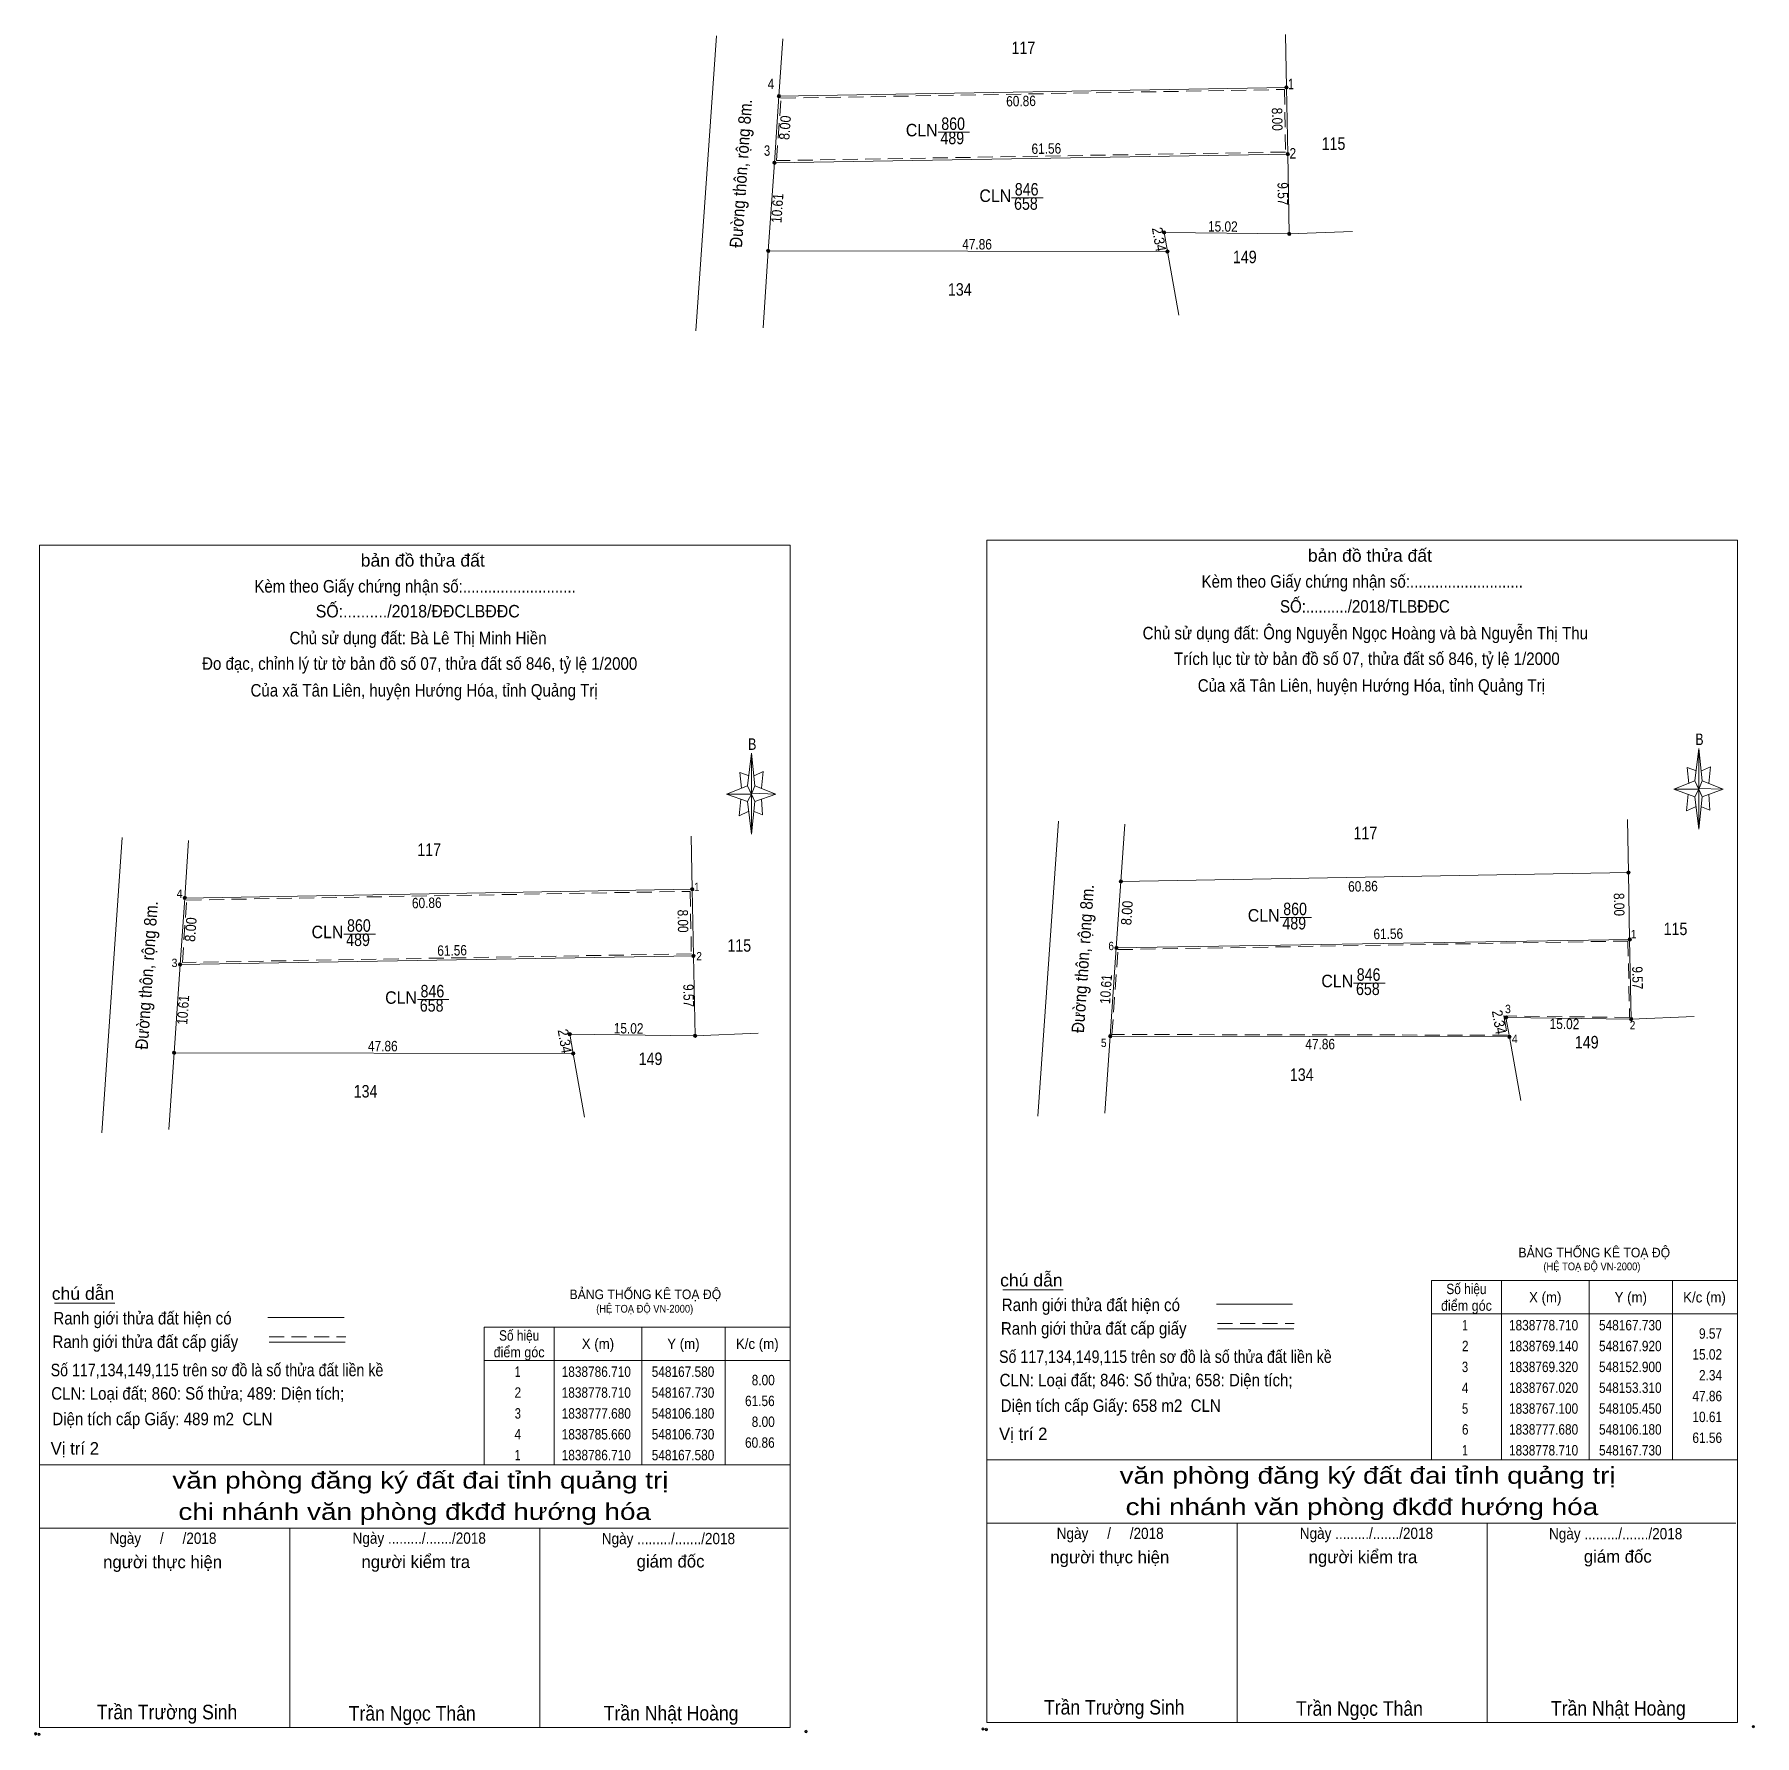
# Model space of a CAD drawing. Header units: metres. Extents: x 547898 to 549050, y 1838589 to 1839130.
# Drawn here: x 548017.5 to 548223.7, y 1838589 to 1838793.1 of the extents above; entities that cross this region are included whole.
import ezdxf
from ezdxf.enums import TextEntityAlignment as Align

# ---------------------------------------------------------------- set-up
doc = ezdxf.new("R2010")
doc.units = ezdxf.units.M
doc.header["$LTSCALE"] = 0.6
doc.header["$PDMODE"] = 32
doc.header["$PDSIZE"] = 0.3
doc.linetypes.add('MEDIUM_DASHED', pattern=[4.5, 3, -1.5])
for name, color, linetype, lineweight in [('1', 7, 'Continuous', 13), ('10', 7, 'Continuous', 13), ('17', 7, 'Continuous', 13), ('2', 7, 'Continuous', 13), ('23', 7, 'Continuous', 13), ('63', 7, 'Continuous', 13)]:
    doc.layers.add(name, color=color, linetype=linetype, lineweight=lineweight)

msp = doc.modelspace()

# ---------------------------------------------------------------- texts
at = {"layer": '1', "width": 0.85}
for s, p in [('860', (548127.615, 1838781.61)), ('489', (548127.515, 1838779.9)), ('846', (548136.43, 1838773.74)), ('658', (548136.34, 1838772.03)), ('860', (548168.615, 1838687.43)), ('860', (548056.365, 1838685.44)), ('489', (548168.515, 1838685.72)), ('489', (548056.265, 1838683.73)), ('846', (548177.43, 1838679.56)), ('846', (548065.18, 1838677.57)), ('658', (548177.34, 1838677.85)), ('658', (548065.09, 1838675.86))]:
    msp.add_text(s, height=1.5, dxfattribs=at).set_placement(p, align=Align.CENTER)
at = {"layer": '17'}
for s, width, p in [('117', 0.85, (548136.04, 1838790.71)), ('CLN', 0.95, (548123.85, 1838780.84)), ('115', 0.85, (548173.225, 1838779.22)), ('CLN', 0.95, (548132.67, 1838772.97)), ('149', 0.85, (548162.585, 1838765.63)), ('134', 0.85, (548128.415, 1838761.73)), ('117', 0.85, (548177.04, 1838696.53)), ('117', 0.85, (548064.79, 1838694.54)), ('CLN', 0.95, (548164.85, 1838686.66)), ('CLN', 0.95, (548052.6, 1838684.67)), ('115', 0.85, (548214.225, 1838685.04)), ('115', 0.85, (548101.975, 1838683.05)), ('CLN', 0.95, (548173.67, 1838678.79)), ('CLN', 0.95, (548061.42, 1838676.8)), ('149', 0.85, (548203.585, 1838671.45)), ('149', 0.85, (548091.335, 1838669.46)), ('134', 0.85, (548169.415, 1838667.55)), ('134', 0.85, (548057.165, 1838665.56))]:
    msp.add_text(s, height=1.5, dxfattribs=dict(at, width=width)).set_placement(p, align=Align.CENTER)
at = {"layer": '17', "width": 0.9}
for p in [(548102.9097, 1838776.3432), (548143.9097, 1838682.1632), (548031.6597, 1838680.1732)]:
    msp.add_text('Đường thôn, rộng 8m.', height=1.5, rotation=86.04, dxfattribs=at).set_placement(p, align=Align.CENTER)
at = {"layer": '2'}
for s, height, width, p in [('bản đồ thửa đất', 1.5, 1.05, (548177.59, 1838729.82)), ('bản đồ thửa đất', 1.5, 1.05, (548064.02, 1838729.24)), ('Kèm theo Giấy chứng nhận số:...........................', 1.5, 0.9, (548063.1, 1838726.13)), ('Kèm theo Giấy chứng nhận số:...........................', 1.5, 0.9, (548176.67, 1838726.71)), ('SỐ:........../2018/ĐĐCLBĐĐC', 1.5, 0.95, (548063.42, 1838723.14)), ('SỐ:........../2018/TLBĐĐC', 1.5, 0.9, (548176.985, 1838723.72)), ('Chủ sử dụng đất: Bà Lê Thị Minh Hiền', 1.5, 0.9, (548063.46, 1838719.93)), ('Chủ sử dụng đất: Ông Nguyễn Ngọc Hoàng và bà Nguyễn Thị Thu', 1.5, 0.9, (548177.03, 1838720.51)), ('Trích lục từ tờ bản đồ số 07, thửa đất số 846, tỷ lệ 1/2000 ', 1.5, 0.9, (548177.47, 1838717.44)), ('Đo đạc, chỉnh lý từ tờ bản đồ số 07, thửa đất số 846, tỷ lệ 1/2000 ', 1.5, 0.9, (548063.905, 1838716.86)), ('Của xã Tân Liên, huyện Hướng Hóa, tỉnh Quảng Trị', 1.5, 0.9, (548064.19, 1838713.65)), ('Của xã Tân Liên, huyện Hướng Hóa, tỉnh Quảng Trị', 1.5, 0.9, (548177.76, 1838714.23)), ('B', 1.378, 0.8, (548103.53, 1838707.26)), ('B', 1.378, 0.8, (548217.1, 1838707.84)), ('văn phòng đăng ký đất đai tỉnh quảng trị', 2, 1.25, (548063.745, 1838618.66)), ('văn phòng đăng ký đất đai tỉnh quảng trị', 2, 1.25, (548177.315, 1838619.24)), ('chi nhánh văn phòng đkđđ hướng hóa', 2, 1.25, (548063.055, 1838614.9)), ('chi nhánh văn phòng đkđđ hướng hóa', 2, 1.25, (548176.625, 1838615.48)), ('Ngày     /     /2018', 1.35, 0.9, (548146.445, 1838612.61)), ('Ngày ........./......./2018', 1.35, 0.9, (548177.17, 1838612.62)), ('Ngày ........./......./2018', 1.35, 0.9, (548207.05, 1838612.57)), ('Ngày     /     /2018', 1.35, 0.9, (548032.875, 1838612.03)), ('Ngày ........./......./2018', 1.35, 0.9, (548063.6, 1838612.04)), ('Ngày ........./......./2018', 1.35, 0.9, (548093.48, 1838611.99)), ('Trần Trường Sinh', 1.75, 0.9, (548146.93, 1838591.56)), ('Trần Ngọc Thân', 1.75, 0.9, (548176.33, 1838591.41)), ('Trần Nhật Hoàng', 1.75, 0.9, (548207.37, 1838591.43)), ('Trần Trường Sinh', 1.75, 0.9, (548033.36, 1838590.98)), ('Trần Ngọc Thân', 1.75, 0.9, (548062.76, 1838590.83)), ('Trần Nhật Hoàng', 1.75, 0.9, (548093.8, 1838590.85))]:
    msp.add_text(s, height=height, dxfattribs=dict(at, width=width)).set_placement(p, align=Align.CENTER)
for s, height, width, p in [('BẢNG THỐNG KÊ TOẠ ĐỘ ', 1.15, 0.95, (548195.4, 1838646.39)), ('chú dẫn', 1.5, 1.05, (548133.25, 1838642.9)), ('(HỆ TOẠ ĐỘ VN-2000)', 0.93, 0.9, (548198.39, 1838644.84)), ('chú dẫn', 1.5, 1.05, (548019.54, 1838641.3)), ('BẢNG THỐNG KÊ TOẠ ĐỘ ', 1.15, 0.95, (548081.62, 1838641.38)), ('(HỆ TOẠ ĐỘ VN-2000)', 0.93, 0.9, (548084.82, 1838639.76)), ('Ranh giới thửa đất hiện có ', 1.5, 0.9, (548133.45, 1838639.94)), ('Ranh giới thửa đất hiện có ', 1.5, 0.9, (548019.74, 1838638.34)), ('Ranh giới thửa đất cấp giấy', 1.5, 0.9, (548133.34, 1838637.12)), ('Ranh giới thửa đất cấp giấy', 1.5, 0.9, (548019.63, 1838635.52)), ('Số 117,134,149,115 trên sơ đồ là số thửa đất liền kề', 1.5, 0.85, (548133.12, 1838633.73)), ('Số 117,134,149,115 trên sơ đồ là số thửa đất liền kề', 1.5, 0.85, (548019.41, 1838632.13)), ('CLN: Loại đất; 846: Số thửa; 658: Diện tích;', 1.5, 0.9, (548133.19, 1838630.92)), ('CLN: Loại đất; 860: Số thửa; 489: Diện tích;', 1.5, 0.9, (548019.48, 1838629.32)), ('Diện tích cấp Giấy: 658 m2  CLN', 1.5, 0.9, (548133.32, 1838627.86)), ('Diện tích cấp Giấy: 489 m2  CLN', 1.5, 0.9, (548019.61, 1838626.26))]:
    msp.add_text(s, height=height, dxfattribs=dict(at, width=width)).set_placement(p)
for p in [(548133.12, 1838624.47), (548019.41, 1838622.73)]:
    msp.add_text('Vị trí 2', height=1.5, dxfattribs=at).set_placement(p)
for s, p in [('người thực hiện', (548032.83, 1838609.11)), ('người kiểm tra', (548063.185, 1838609.13)), ('giám đốc', (548093.735, 1838609.19)), ('người thực hiện', (548146.4, 1838609.69)), ('người kiểm tra', (548176.755, 1838609.71)), ('giám đốc', (548207.305, 1838609.77))]:
    msp.add_text(s, height=1.5, dxfattribs=at).set_placement(p, align=Align.CENTER)
at = {"layer": '63'}
for s, height, width, p in [(' 4', 1.25, 0.85, (548106.17, 1838786.52)), (' 1', 1.25, 0.75, (548168.47, 1838786.49)), (' 3', 1.25, 0.8, (548105.68, 1838778.51)), (' 2', 1.25, 0.85, (548168.74, 1838778.18)), (' 4', 1, 0.95, (548035.22, 1838689.51)), (' 1', 1, 0.9, (548097.22, 1838690.32)), (' 6', 1, 0.9, (548146.9, 1838683.24)), (' 1', 1, 0.9, (548209.54, 1838684.67)), (' 3', 1, 0.95, (548034.61, 1838681.21)), (' 2', 1, 0.9, (548097.49, 1838682.01)), (' 3', 1, 0.95, (548194.49, 1838675.68)), (' 2', 1, 0.9, (548209.41, 1838673.74)), (' 5', 1, 0.9, (548146.01, 1838671.62)), (' 4', 1, 0.95, (548195.31, 1838672.09)), ('9.57', 1.25, 0.85, (548219.81, 1838636.63)), ('15.02', 1.25, 0.85, (548219.81, 1838634.13)), ('8.00', 1.25, 0.85, (548106.23, 1838631.05)), ('2.34', 1.25, 0.85, (548219.81, 1838631.63)), ('47.86', 1.25, 0.85, (548219.81, 1838629.13)), ('61.56', 1.25, 0.85, (548106.22, 1838628.55)), ('8.00', 1.25, 0.85, (548106.23, 1838626.05)), ('10.61', 1.25, 0.85, (548219.81, 1838626.63)), ('60.86', 1.25, 0.85, (548106.22, 1838623.55)), ('61.56', 1.25, 0.85, (548219.81, 1838624.13))]:
    msp.add_text(s, height=height, dxfattribs=dict(at, width=width)).set_placement(p, align=Align.RIGHT)
for s, rotation, width, p in [('60.86', 0.989, 0.85, (548135.7642, 1838784.4515)), ('8.00', 86.055, 0.9, (548108.0698, 1838781.837)), ('8.00', 271.074, 0.85, (548165.8466, 1838782.8817)), ('61.56', 0.959, 0.85, (548138.7995, 1838778.7504)), ('9.57', 271.137, 0.85, (548166.5276, 1838773.9374)), ('10.61', 86.053, 0.85, (548107.1533, 1838772.197)), ('15.02', 359.313, 0.85, (548159.9475, 1838769.4082)), ('47.86', 359.904, 0.85, (548130.484, 1838767.277)), ('2.34', 280.107, 0.9, (548151.6957, 1838768.3797)), ('60.86', 0.989, 0.85, (548176.7642, 1838690.2715)), ('8.00', 271.074, 0.85, (548206.8466, 1838688.7017)), ('60.86', 0.989, 0.85, (548064.5142, 1838688.2815)), ('8.00', 271.074, 0.85, (548094.5966, 1838686.7117)), ('8.00', 86.055, 0.9, (548149.0698, 1838687.657)), ('8.00', 86.055, 0.9, (548036.8198, 1838685.667)), ('61.56', 0.959, 0.85, (548179.7995, 1838684.5704)), ('61.56', 0.959, 0.85, (548067.5495, 1838682.5804)), ('10.61', 86.053, 0.85, (548146.5533, 1838678.517)), ('9.57', 271.137, 0.85, (548209.0476, 1838679.8974)), ('10.61', 86.053, 0.85, (548035.9033, 1838676.027)), ('9.57', 271.137, 0.85, (548095.2776, 1838677.7674)), ('2.34', 280.107, 0.9, (548192.4557, 1838674.4897)), ('2.34', 280.107, 0.9, (548080.4457, 1838672.2097)), ('15.02', 359.313, 0.85, (548088.6975, 1838673.2382)), ('15.02', 359.313, 0.85, (548200.9075, 1838673.7682)), ('47.86', 359.904, 0.85, (548059.234, 1838671.107)), ('47.86', 359.904, 0.85, (548171.624, 1838671.347))]:
    msp.add_text(s, height=1.25, rotation=rotation, dxfattribs=dict(at, width=width)).set_placement(p, align=Align.CENTER)
for s, width, p in [('Số hiệu', 0.85, (548189.16, 1838641.98)), ('điểm góc', 0.9, (548189.16, 1838639.98)), ('X (m)', 0.95, (548198.61, 1838640.98)), ('Y (m)', 0.95, (548208.865, 1838640.98)), ('K/c (m)', 0.95, (548217.705, 1838640.98)), (' 1', 0.75, (548188.81, 1838637.63)), ('1838778.710', 0.85, (548198.41, 1838637.63)), ('548167.730', 0.85, (548208.81, 1838637.63)), ('Số hiệu', 0.85, (548075.585, 1838636.4)), ('X (m)', 0.95, (548085.03, 1838635.4)), ('Y (m)', 0.95, (548095.275, 1838635.4)), ('K/c (m)', 0.95, (548104.135, 1838635.4)), (' 2', 0.85, (548188.815, 1838635.13)), ('1838769.140', 0.85, (548198.41, 1838635.13)), ('548167.920', 0.85, (548208.81, 1838635.13)), ('điểm góc', 0.9, (548075.575, 1838634.4)), (' 1', 0.75, (548075.225, 1838632.05)), ('1838786.710', 0.85, (548084.83, 1838632.05)), ('548167.580', 0.85, (548095.23, 1838632.05)), (' 3', 0.8, (548188.805, 1838632.63)), ('1838769.320', 0.85, (548198.41, 1838632.63)), ('548152.900', 0.85, (548208.81, 1838632.63)), (' 2', 0.85, (548075.225, 1838629.55)), ('1838778.710', 0.85, (548084.83, 1838629.55)), ('548167.730', 0.85, (548095.23, 1838629.55)), (' 4', 0.85, (548188.81, 1838630.13)), ('1838767.020', 0.85, (548198.41, 1838630.13)), ('548153.310', 0.85, (548208.81, 1838630.13)), (' 3', 0.8, (548075.235, 1838627.05)), ('1838777.680', 0.85, (548084.83, 1838627.05)), ('548106.180', 0.85, (548095.23, 1838627.05)), (' 5', 0.8, (548188.815, 1838627.63)), ('1838767.100', 0.85, (548198.41, 1838627.63)), ('548105.450', 0.85, (548208.81, 1838627.63)), (' 6', 0.85, (548188.815, 1838625.13)), ('1838777.680', 0.85, (548198.41, 1838625.13)), ('548106.180', 0.85, (548208.81, 1838625.13)), (' 4', 0.85, (548075.225, 1838624.55)), ('1838785.660', 0.85, (548084.83, 1838624.55)), ('548106.730', 0.85, (548095.23, 1838624.55)), (' 1', 0.75, (548188.81, 1838622.63)), ('1838778.710', 0.85, (548198.41, 1838622.63)), ('548167.730', 0.85, (548208.81, 1838622.63)), (' 1', 0.75, (548075.225, 1838622.05)), ('1838786.710', 0.85, (548084.83, 1838622.05)), ('548167.580', 0.85, (548095.23, 1838622.05))]:
    msp.add_text(s, height=1.25, dxfattribs=dict(at, width=width)).set_placement(p, align=Align.CENTER)

# ---------------------------------------------------------------- hatches: boundary and pattern name
at = {"layer": '63'}
for points in [[(548167.78, 1838786.71, 1), (548167.38, 1838786.71, 1)], [(548106.93, 1838785.66, 1), (548106.53, 1838785.66, 1)], [(548167.93, 1838778.71, 1), (548167.53, 1838778.71, 1)], [(548106.38, 1838777.68, 1), (548105.98, 1838777.68, 1)], [(548153.1, 1838769.32, 1), (548152.7, 1838769.32, 1)], [(548168.12, 1838769.14, 1), (548167.72, 1838769.14, 1)], [(548105.65, 1838767.1, 1), (548105.25, 1838767.1, 1)], [(548153.51, 1838767.02, 1), (548153.11, 1838767.02, 1)], [(548208.7843, 1838692.5304, 1), (548208.3843, 1838692.5304, 1)], [(548096.532, 1838690.5442, 1), (548096.132, 1838690.5442, 1)], [(548147.9343, 1838691.4804, 1), (548147.5343, 1838691.4804, 1)], [(548035.682, 1838689.4942, 1), (548035.282, 1838689.4942, 1)], [(548147.3843, 1838683.5004, 1), (548146.9843, 1838683.5004, 1)], [(548208.9343, 1838684.5304, 1), (548208.5343, 1838684.5304, 1)], [(548035.132, 1838681.5142, 1), (548034.732, 1838681.5142, 1)], [(548096.682, 1838682.5442, 1), (548096.282, 1838682.5442, 1)], [(548194.1043, 1838675.1404, 1), (548193.7043, 1838675.1404, 1)], [(548209.1243, 1838674.9604, 1), (548208.7243, 1838674.9604, 1)], [(548081.852, 1838673.1542, 1), (548081.452, 1838673.1542, 1)], [(548096.872, 1838672.9742, 1), (548096.472, 1838672.9742, 1)], [(548146.6543, 1838672.9204, 1), (548146.2543, 1838672.9204, 1)], [(548194.5143, 1838672.8404, 1), (548194.1143, 1838672.8404, 1)], [(548034.402, 1838670.9342, 1), (548034.002, 1838670.9342, 1)], [(548082.262, 1838670.8542, 1), (548081.862, 1838670.8542, 1)]]:
    msp.add_hatch(color=256, dxfattribs=at).paths.add_polyline_path(points)

# ---------------------------------------------------------------- linework, layer by layer
at = {"layer": '1', "linetype": 'MEDIUM_DASHED'}
for points in [[(548167.33, 1838786.46), (548167.48, 1838778.96), (548106.45, 1838777.93), (548106.96, 1838785.41)], [(548096.08, 1838690.29), (548096.23, 1838682.79), (548035.2, 1838681.76), (548035.71, 1838689.24)], [(548208.53, 1838684.33), (548208.72, 1838675.16), (548193.66, 1838675.34), (548194.07, 1838673.04), (548146.66, 1838673.12), (548147.37, 1838683.3)]]:
    msp.add_lwpolyline(points, close=True, dxfattribs=at)
at = {"layer": '10'}
for p, q in [((548167.46, 1838793.07), (548167.58, 1838786.71)), ((548167.58, 1838786.71), (548106.73, 1838785.66)), ((548175.48, 1838769.44), (548167.92, 1838769.14)), ((548153.31, 1838767.02), (548154.67, 1838759.39)), ((548208.46, 1838698.89), (548208.58, 1838692.53)), ((548096.21, 1838696.9), (548096.33, 1838690.54)), ((548208.58, 1838692.53), (548147.73, 1838691.48)), ((548096.33, 1838690.54), (548035.48, 1838689.49)), ((548216.48, 1838675.26), (548208.92, 1838674.96)), ((548104.23, 1838673.27), (548096.67, 1838672.97)), ((548194.31, 1838672.84), (548195.67, 1838665.21)), ((548082.06, 1838670.85), (548083.42, 1838663.22))]:
    msp.add_line(p, q, dxfattribs=at)
for points in [[(548167.58, 1838786.71), (548167.73, 1838778.71), (548167.92, 1838769.14)], [(548167.92, 1838769.14), (548152.9, 1838769.32), (548153.31, 1838767.02)], [(548208.58, 1838692.53), (548208.73, 1838684.53), (548208.92, 1838674.96)], [(548096.33, 1838690.54), (548096.48, 1838682.54), (548096.67, 1838672.97)], [(548208.92, 1838674.96), (548193.9, 1838675.14), (548194.31, 1838672.84)], [(548096.67, 1838672.97), (548081.65, 1838673.15), (548082.06, 1838670.85)]]:
    msp.add_lwpolyline(points, dxfattribs=at)
at = {"layer": '17'}
for p, q in [((548106.18, 1838777.68), (548167.73, 1838778.71)), ((548105.45, 1838767.1), (548153.31, 1838767.02)), ((548147.18, 1838683.5), (548208.73, 1838684.53)), ((548034.93, 1838681.51), (548096.48, 1838682.54)), ((548146.45, 1838672.92), (548194.31, 1838672.84)), ((548034.2, 1838670.93), (548082.06, 1838670.85))]:
    msp.add_line(p, q, dxfattribs=at)
at = {"layer": '2'}
for p, q in [((548102.95, 1838702.96), (548103.45, 1838706.86)), ((548216.53, 1838703.54), (548217.03, 1838707.44)), ((548103.85, 1838702.96), (548106.35, 1838701.96)), ((548216.53, 1838701.64), (548214.03, 1838702.54)), ((548217.43, 1838703.54), (548219.93, 1838702.54)), ((548102.95, 1838701.06), (548100.45, 1838701.96)), ((548103.85, 1838701.06), (548103.45, 1838697.16)), ((548104.65, 1838701.36), (548104.75, 1838699.46)), ((548217.43, 1838701.64), (548217.03, 1838697.74)), ((548218.33, 1838700.04), (548217.33, 1838700.44)), ((548218.23, 1838701.94), (548218.33, 1838700.04)), ((548104.75, 1838699.46), (548103.75, 1838699.86)), ((548133.58, 1838642.5), (548140.82, 1838642.5)), ((548019.85, 1838640.9), (548027.09, 1838640.9)), ((548159.18, 1838640.76), (548168.32, 1838640.76)), ((548045.45, 1838639.16), (548054.59, 1838639.16)), ((548159.32, 1838637.83), (548168.46, 1838637.83)), ((548045.59, 1838636.23), (548054.73, 1838636.23)), ((548131.66, 1838622.1), (548221.66, 1838622.1)), ((548018.08, 1838621.52), (548108.08, 1838621.52)), ((548018.08, 1838613.92), (548107.88, 1838613.92)), ((548018.08, 1838613.92), (548107.88, 1838613.92)), ((548018.08, 1838613.92), (548107.88, 1838613.92)), ((548048.08, 1838590.02), (548048.08, 1838613.92)), ((548078.08, 1838590.02), (548078.08, 1838613.92)), ((548131.66, 1838614.5), (548221.46, 1838614.5)), ((548131.66, 1838614.5), (548221.46, 1838614.5)), ((548131.66, 1838614.5), (548221.46, 1838614.5)), ((548161.66, 1838590.6), (548161.66, 1838614.5)), ((548191.66, 1838590.6), (548191.66, 1838614.5))]:
    msp.add_line(p, q, dxfattribs=at)
at = {"layer": '2', "linetype": 'MEDIUM_DASHED'}
for p, q in [((548159.32, 1838638.45), (548168.52, 1838638.45)), ((548045.59, 1838636.85), (548054.79, 1838636.85))]:
    msp.add_line(p, q, dxfattribs=at)
at = {"layer": '2'}
for points in [[(548018.08, 1838731.82), (548108.08, 1838731.82), (548108.08, 1838590.02), (548018.08, 1838590.02)], [(548131.66, 1838732.4), (548221.66, 1838732.4), (548221.66, 1838590.6), (548131.66, 1838590.6)], [(548103.45, 1838706.86), (548103.85, 1838702.96), (548103.45, 1838701.96)], [(548217.03, 1838707.44), (548217.43, 1838703.54), (548217.03, 1838702.54)], [(548103.45, 1838701.96), (548100.45, 1838701.96), (548102.95, 1838702.96), (548103.85, 1838701.06), (548106.35, 1838701.96), (548103.45, 1838702.06)], [(548217.03, 1838702.54), (548214.03, 1838702.54), (548216.53, 1838703.54), (548217.43, 1838701.64), (548219.93, 1838702.54), (548217.03, 1838702.64)], [(548217.03, 1838702.54), (548217.03, 1838697.74), (548216.53, 1838701.64)], [(548103.45, 1838701.96), (548103.45, 1838697.16), (548102.95, 1838701.06)]]:
    msp.add_lwpolyline(points, close=True, dxfattribs=at)
for points in [[(548103.15, 1838704.16), (548102.05, 1838704.56), (548102.25, 1838702.66)], [(548103.75, 1838704.16), (548104.85, 1838704.66), (548104.65, 1838702.66)], [(548216.73, 1838704.74), (548215.63, 1838705.14), (548215.83, 1838703.24)], [(548217.33, 1838704.74), (548218.43, 1838705.24), (548218.23, 1838703.24)], [(548103.45, 1838701.96), (548102.95, 1838702.96), (548100.45, 1838701.96)], [(548217.03, 1838702.54), (548216.53, 1838703.54), (548214.03, 1838702.54)], [(548217.03, 1838702.54), (548217.43, 1838701.64), (548219.93, 1838702.54)], [(548102.15, 1838701.36), (548101.95, 1838699.36), (548103.05, 1838699.86)], [(548103.45, 1838701.96), (548103.85, 1838701.06), (548106.35, 1838701.96)], [(548215.73, 1838701.94), (548215.53, 1838699.94), (548216.63, 1838700.44)], [(548108.08, 1838590.02), (548018.08, 1838590.02), (548018.08, 1838613.92)], [(548221.66, 1838590.6), (548131.66, 1838590.6), (548131.66, 1838614.5)]]:
    msp.add_lwpolyline(points, dxfattribs=at)
for p in [(548017.61, 1838589.25), (548018.01, 1838589.18), (548109.98, 1838589.52), (548131.19, 1838589.83), (548131.59, 1838589.76), (548223.56, 1838590.1)]:
    msp.add_point(p, dxfattribs=at)
at = {"layer": '23'}
for p, q in [((548096.78, 1838757.51), (548099.23, 1838792.9)), ((548106.73, 1838785.66), (548107.2, 1838792.54)), ((548104.82, 1838757.88), (548105.45, 1838767.1)), ((548137.78, 1838663.33), (548140.23, 1838698.72)), ((548147.73, 1838691.48), (548148.2, 1838698.36)), ((548025.53, 1838661.34), (548027.98, 1838696.73)), ((548035.48, 1838689.49), (548035.95, 1838696.37)), ((548145.82, 1838663.7), (548146.45, 1838672.92)), ((548033.57, 1838661.71), (548034.2, 1838670.93))]:
    msp.add_line(p, q, dxfattribs=at)
for points in [[(548105.45, 1838767.1), (548106.18, 1838777.68), (548106.73, 1838785.66)], [(548146.45, 1838672.92), (548147.18, 1838683.5), (548147.73, 1838691.48)], [(548034.2, 1838670.93), (548034.93, 1838681.51), (548035.48, 1838689.49)]]:
    msp.add_lwpolyline(points, dxfattribs=at)
at = {"layer": '63'}
for p, q in [((548125.81, 1838781.34), (548129.59, 1838781.34)), ((548134.63, 1838773.47), (548138.41, 1838773.47)), ((548166.81, 1838687.16), (548170.59, 1838687.16)), ((548054.56, 1838685.17), (548058.34, 1838685.17)), ((548175.63, 1838679.29), (548179.41, 1838679.29)), ((548063.38, 1838677.3), (548067.16, 1838677.3)), ((548193.36, 1838643.6), (548193.36, 1838622.1)), ((548203.86, 1838643.6), (548203.86, 1838622.1)), ((548213.86, 1838643.6), (548213.86, 1838622.1)), ((548184.96, 1838639.6), (548221.66, 1838639.6)), ((548079.78, 1838638.02), (548079.78, 1838621.52)), ((548090.28, 1838638.02), (548090.28, 1838621.52)), ((548100.28, 1838638.02), (548100.28, 1838621.52)), ((548071.38, 1838634.02), (548108.08, 1838634.02))]:
    msp.add_line(p, q, dxfattribs=at)
for points in [[(548184.96, 1838643.6), (548221.66, 1838643.6), (548221.66, 1838622.1), (548184.96, 1838622.1)], [(548071.38, 1838638.02), (548108.08, 1838638.02), (548108.08, 1838621.52), (548071.38, 1838621.52)]]:
    msp.add_lwpolyline(points, close=True, dxfattribs=at)
for centre in [(548167.58, 1838786.71), (548106.73, 1838785.66), (548167.73, 1838778.71), (548106.18, 1838777.68), (548152.9, 1838769.32), (548167.92, 1838769.14), (548105.45, 1838767.1), (548153.31, 1838767.02), (548208.5843, 1838692.5304), (548096.332, 1838690.5442), (548147.7343, 1838691.4804), (548035.482, 1838689.4942), (548147.1843, 1838683.5004), (548208.7343, 1838684.5304), (548034.932, 1838681.5142), (548096.482, 1838682.5442), (548193.9043, 1838675.1404), (548208.9243, 1838674.9604), (548081.652, 1838673.1542), (548096.672, 1838672.9742), (548146.4543, 1838672.9204), (548194.3143, 1838672.8404), (548034.202, 1838670.9342), (548082.062, 1838670.8542)]:
    msp.add_circle(centre, 0.2, dxfattribs=at)

msp.set_redraw_order([(e.dxf.handle, doc.entitydb.next_handle()) for e in msp.query("TEXT MTEXT ATTDEF DIMENSION ARC_DIMENSION")])  # texts and dimensions are drawn at this point

doc.saveas('drawing.dxf')
